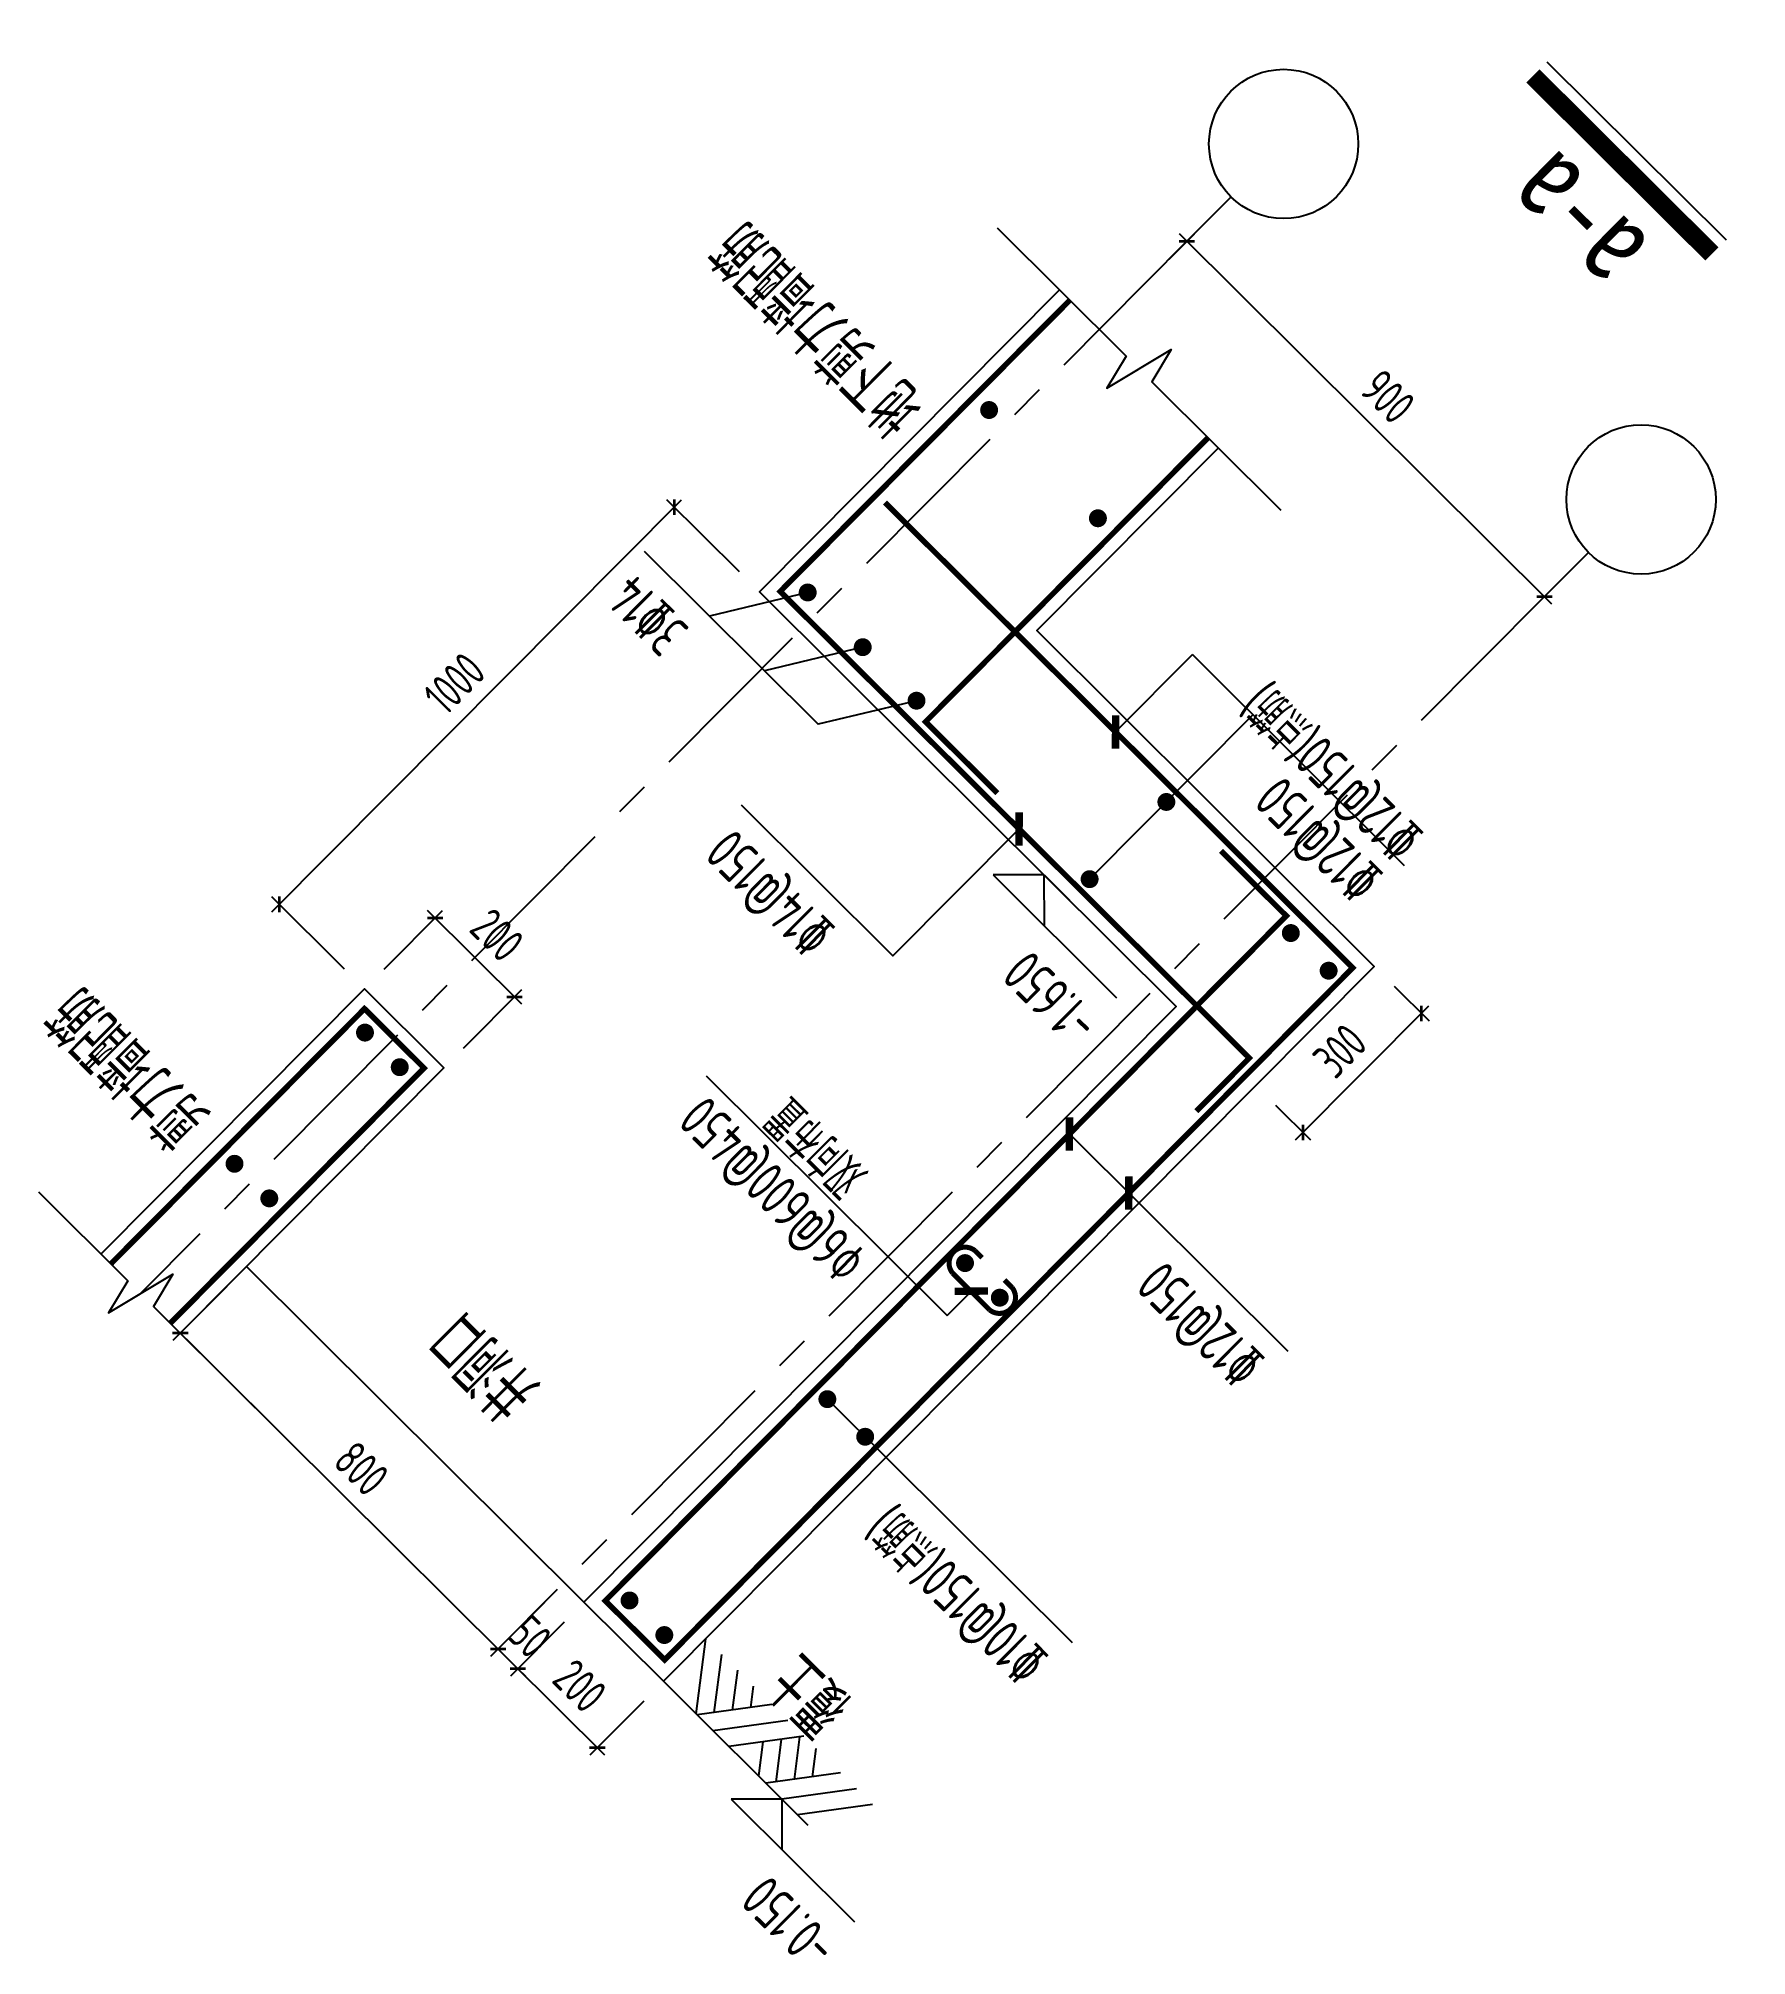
# Model space of a CAD drawing. Extents: x 517450926 to 520131079, y 3499134486 to 3500888201.
# Drawn here: x 518974277 to 518986478, y 3499888823 to 3499902515 of the extents above; entities that cross this region are included whole.
import ezdxf
from ezdxf.enums import TextEntityAlignment as Align

# ---------------------------------------------------------------- set-up
doc = ezdxf.new("R2010")
doc.units = 0
doc.header["$LTSCALE"] = 1000
doc.header["$MEASUREMENT"] = 0
doc.linetypes.add('CENTER', pattern=[2, 1.25, -0.25, 0.25, -0.25])
doc.layers.get('0').update_dxf_attribs({"linetype": 'CONTINUOUS'})
doc.layers.get('Defpoints').update_dxf_attribs({"color": 2, "linetype": 'CONTINUOUS'})
for name, color, linetype in [('AD-ARCH-AXIS', 1, 'CENTER'), ('AD-AXIS-NUMB1', 255, 'CONTINUOUS'), ('PUB_TITLE', 4, 'CONTINUOUS'), ('q-AXIS-CRCL', 3, 'CONTINUOUS'), ('S_DETL', 7, 'CONTINUOUS'), ('S_DETL_DIMS', 83, 'CONTINUOUS'), ('S_DETL_REIN', 1, 'CONTINUOUS'), ('S_DETL_TEXT', 161, 'CONTINUOUS'), ('S_DETL_THIN', 43, 'CONTINUOUS'), ('S_DETL_TOPC', 51, 'CONTINUOUS'), ('XD-LEVL-HIGH.', 61, 'CONTINUOUS')]:
    doc.layers.add(name, color=color, linetype=linetype)
doc.layers.add('C-XREF-SLCT', color=7, linetype='CONTINUOUS', plot=False)
doc.styles.add('Acs', font='Tssdeng.shx', dxfattribs={"width": 0.7, "bigfont": 'Tssdchn.shx'})
doc.styles.add('TH-STYLE1', font='Tssdeng.shx', dxfattribs={"width": 0.7, "bigfont": 'Tssdchn.shx'})
doc.styles.add('TH-STYLE2', font='', dxfattribs={"width": 0.8})
doc.styles.add('TH-STYLE3', font='tssdeng.shx', dxfattribs={"width": 0.7, "bigfont": 'tssdchn.shx'})
doc.styles.get('TH-STYLE2').set_extended_font_data('STXihei')
doc.dimstyles.new('TSSD_25_100', dxfattribs={"dimtxt": 250, "dimasz": 75, "dimexe": 75, "dimexo": 200, "dimgap": 100, "dimtad": 1, "dimdec": 3, "dimlfac": 0.25, "dimdsep": 46, "dimtxsty": 'TH-STYLE1', "dimblk": 'ARCHTICK', "dimcen": -100, "dimdle": 75, "dimclrt": 7, "dimadec": 0, "dimazin": 0, "dimtfac": 1, "dimtdec": 3, "dimtix": 1, "dimtmove": 2, "dimatfit": 3, "dimldrblk": 'ARCHTICK', "dimfxl": 200, "dimtolj": 1, "dimtzin": 0, "dimarcsym": 0})

msp = doc.modelspace()

# ---------------------------------------------------------------- texts
at = {"layer": 'PUB_TITLE', "color": 7, "style": 'TH-STYLE2', "width": 0.8}
msp.add_text('a-a', height=600, rotation=135.15728815, dxfattribs=at).set_placement((518985929.0248, 3499901178.1442), align=Align.BOTTOM_LEFT)
at = {"layer": 'S_DETL_TEXT', "style": 'TH-STYLE3', "width": 0.7}
for s, height, p in [('地下剪力墙配筋', 400, (518979326.4094, 3499901240.0478)), ('剪力墙配筋', 400, (518974581.8044, 3499895773.5161)), ('%%1306@600@450', 300, (518979044.1916, 3499894979.719)), ('双向布置', 300, (518979654.2162, 3499894980.3916))]:
    msp.add_text(s, height=height, rotation=135.15728815, dxfattribs=at).set_placement(p, align=Align.RIGHT)
for s, height, p in [('3%%13214', 300, (518978998.0265, 3499898362.4412)), ('%%13212@150(点筋)', 300, (518984244.6104, 3499896884.3559)), ('%%13212@150', 300, (518983956.1602, 3499896594.3175)), ('%%13214@150', 300, (518980043.8893, 3499896206.988)), ('%%13212@150', 300, (518983112.8124, 3499893131.5067)), ('井洞口', 400, (518977969.8075, 3499892976.1401)), ('%%13210@150(点筋)', 300, (518981567.2708, 3499891007.6769)), ('覆土', 400, (518980199.23, 3499890724.9724))]:
    msp.add_text(s, height=height, rotation=135.15728815, dxfattribs=at).set_placement(p, align=Align.BOTTOM_LEFT)

# ---------------------------------------------------------------- blocks, each defined once
blk = doc.blocks.new('_ArchTick')
at = {"color": 0, "const_width": 0.25}
blk.add_lwpolyline([(-0.53, -0.53), (0.53, 0.53)], dxfattribs=at)
blk = doc.blocks.new('*D521')
at = {"layer": 'Defpoints', "color": 0, "transparency": 16777216}
for p in [(518975763, 3499893744), (518975291, 3499893270), (518978032, 3499891488)]:
    blk.add_point(p, dxfattribs=at)
at = {"layer": 'S_DETL_DIMS', "color": 0, "lineweight": -2, "transparency": 16777216}
for p, q in [((518975622, 3499893602), (518975238, 3499893216)), ((518977613, 3499890960), (518975237, 3499893322)), ((518977891, 3499891346), (518977507, 3499890960))]:
    blk.add_line(p, q, dxfattribs=at)
at = {"layer": 'S_DETL_DIMS', "color": 0, "lineweight": -2, "transparency": 16777216, "xscale": 75, "yscale": 75, "zscale": 75}
for p, rotation in [((518975291, 3499893270), 135.1572881541092), ((518977560, 3499891013), 315.1572881541092)]:
    blk.add_blockref('_ArchTick', p, dxfattribs=dict(at, rotation=rotation))
at = {"layer": 'S_DETL_DIMS', "color": 7, "transparency": 16777216, "insert": (518976584, 3499892301), "char_height": 250, "attachment_point": 5, "rotation": 315.1573, "style": 'TH-STYLE1'}
blk.add_mtext('\\A1;800', dxfattribs=at)
blk = doc.blocks.new('*D522')
at = {"layer": 'Defpoints', "color": 0, "transparency": 16777216}
for p in [(518978173, 3499891347), (518977701, 3499890872), (518978741, 3499890783)]:
    blk.add_point(p, dxfattribs=at)
at = {"layer": 'S_DETL_DIMS', "color": 0, "lineweight": -2, "transparency": 16777216}
for p, q in [((518978032, 3499891205), (518977648, 3499890819)), ((518978322, 3499890255), (518977648, 3499890925)), ((518978600, 3499890641), (518978216, 3499890255))]:
    blk.add_line(p, q, dxfattribs=at)
at = {"layer": 'S_DETL_DIMS', "color": 0, "lineweight": -2, "transparency": 16777216, "xscale": 75, "yscale": 75, "zscale": 75}
for p, rotation in [((518977701, 3499890872), 135.1572881541092), ((518978269, 3499890308), 315.1572881541092)]:
    blk.add_blockref('_ArchTick', p, dxfattribs=dict(at, rotation=rotation))
at = {"layer": 'S_DETL_DIMS', "color": 7, "transparency": 16777216, "insert": (518978144, 3499890750), "char_height": 250, "attachment_point": 5, "rotation": 315.1573, "style": 'TH-STYLE1'}
blk.add_mtext('\\A1;200', dxfattribs=at)
blk = doc.blocks.new('tc')
for p, q in [((-307, -402), (0, 0)), ((-157, -402), (150, 0)), ((-7, -402), (300, 0)), ((342, -402), (649, 0)), ((509, -183), (369, 0)), ((492, -402), (799, 0)), ((642, -402), (949, 0)), ((1268, -402), (960, 0)), ((434, -281), (259, -53)), ((1118, -402), (880, -91)), ((226, -402), (109, -249)), ((359, -379), (184, -151)), ((968, -402), (805, -189)), ((818, -402), (730, -287))]:
    blk.add_line(p, q)
blk = doc.blocks.new('BG-100')
for p, q in [((105033, 50487), (104841, 50679)), ((104841, 50679), (105773, 50679)), ((105033, 50487), (105225, 50679)), ((104841, 50487), (105225, 50487))]:
    blk.add_line(p, q)
at = {"layer": 'XD-LEVL-HIGH.', "style": 'TH-STYLE1', "width": 0.7}
for tag, p in [('相对标高', (104895, 51166)), ('结构标高', (104895, 50788)), ('(SL)', (105976, 50788))]:
    blk.add_attdef(tag, p, '', height=250, dxfattribs=at)
blk = doc.blocks.new('_A-axiso')
blk.add_circle((0, 0), 0.5)
at = {"layer": 'AD-AXIS-NUMB1', "style": 'TH-STYLE3', "width": 0.7}
blk.add_attdef('A', text='', height=0.56, dxfattribs=at).set_placement((-0.25, -0.28), (0.147, -0.28), align=Align.FIT)
blk = doc.blocks.new('*D523')
at = {"layer": 'Defpoints', "color": 0, "transparency": 16777216}
for p in [(518983818, 3499895888), (518984155, 3499895552), (518982972, 3499895037)]:
    blk.add_point(p, dxfattribs=at)
at = {"layer": 'S_DETL_DIMS', "color": 0, "lineweight": -2, "transparency": 16777216}
for p, q in [((518983960, 3499895747), (518984209, 3499895499)), ((518983256, 3499894648), (518984208, 3499895605)), ((518983113, 3499894896), (518983362, 3499894648))]:
    blk.add_line(p, q, dxfattribs=at)
at = {"layer": 'S_DETL_DIMS', "color": 0, "lineweight": -2, "transparency": 16777216, "xscale": 75, "yscale": 75, "zscale": 75}
for p, rotation in [((518984155, 3499895552), 45.1572953919617), ((518983309, 3499894701), 225.1572953919617)]:
    blk.add_blockref('_ArchTick', p, dxfattribs=dict(at, rotation=rotation))
at = {"layer": 'S_DETL_DIMS', "color": 7, "transparency": 16777216, "insert": (518983573, 3499895285), "char_height": 250, "attachment_point": 5, "rotation": 45.1573, "style": 'TH-STYLE1'}
blk.add_mtext('\\A1;300', dxfattribs=at)
blk = doc.blocks.new('*D524')
at = {"layer": 'Defpoints', "color": 0, "transparency": 16777216}
for p in [(518977110, 3499896234), (518976606, 3499895726), (518977173, 3499895162)]:
    blk.add_point(p, dxfattribs=at)
at = {"layer": 'S_DETL_DIMS', "color": 0, "lineweight": -2, "transparency": 16777216}
for p, q in [((518976747, 3499895868), (518977163, 3499896287)), ((518977731, 3499895617), (518977057, 3499896287)), ((518977314, 3499895304), (518977731, 3499895723))]:
    blk.add_line(p, q, dxfattribs=at)
at = {"layer": 'S_DETL_DIMS', "color": 0, "lineweight": -2, "transparency": 16777216, "xscale": 75, "yscale": 75, "zscale": 75}
for p, rotation in [((518977110, 3499896234), 135.1572881541092), ((518977678, 3499895670), 315.1572881541092)]:
    blk.add_blockref('_ArchTick', p, dxfattribs=dict(at, rotation=rotation))
at = {"layer": 'S_DETL_DIMS', "color": 7, "transparency": 16777216, "insert": (518977553, 3499896111), "char_height": 250, "attachment_point": 5, "rotation": 315.1573, "style": 'TH-STYLE1'}
blk.add_mtext('\\A1;200', dxfattribs=at)
blk = doc.blocks.new('d')
at = {"const_width": 50}
blk.add_lwpolyline([(-25, 0, 1), (25, 0, 1)], format="xyb", close=True, dxfattribs=at)
blk = doc.blocks.new('*D525')
at = {"layer": 'Defpoints', "color": 0, "transparency": 16777216}
for p in [(518978819, 3499899167), (518979426, 3499898563), (518976606, 3499895726)]:
    blk.add_point(p, dxfattribs=at)
at = {"layer": 'S_DETL_DIMS', "color": 0, "lineweight": -2, "transparency": 16777216}
for p, q in [((518975945, 3499896278), (518978871, 3499899220)), ((518979285, 3499898704), (518978765, 3499899220)), ((518976464, 3499895867), (518975945, 3499896384))]:
    blk.add_line(p, q, dxfattribs=at)
at = {"layer": 'S_DETL_DIMS', "color": 0, "lineweight": -2, "transparency": 16777216, "xscale": 75, "yscale": 75, "zscale": 75}
for p, rotation in [((518978819, 3499899167), 45.1572953919617), ((518975998, 3499896331), 225.1572953919617)]:
    blk.add_blockref('_ArchTick', p, dxfattribs=dict(at, rotation=rotation))
at = {"layer": 'S_DETL_DIMS', "color": 7, "transparency": 16777216, "insert": (518977249, 3499897908), "char_height": 250, "attachment_point": 5, "rotation": 45.1573, "style": 'TH-STYLE1'}
blk.add_mtext('\\A1;1000', dxfattribs=at)
blk = doc.blocks.new('*D526')
at = {"layer": 'Defpoints', "color": 0, "transparency": 16777216}
for p in [(518982480, 3499901066), (518982212, 3499900796), (518984765, 3499898258)]:
    blk.add_point(p, dxfattribs=at)
at = {"layer": 'S_DETL_DIMS', "color": 0, "lineweight": -2, "transparency": 16777216}
for p, q in [((518982353, 3499900938), (518982533, 3499901119)), ((518985086, 3499898475), (518982427, 3499901119)), ((518984906, 3499898400), (518985086, 3499898581))]:
    blk.add_line(p, q, dxfattribs=at)
at = {"layer": 'S_DETL_DIMS', "color": 0, "lineweight": -2, "transparency": 16777216, "xscale": 75, "yscale": 75, "zscale": 75}
for p, rotation in [((518982480, 3499901066), 135.1572881541092), ((518985033, 3499898528), 315.1572881541092)]:
    blk.add_blockref('_ArchTick', p, dxfattribs=dict(at, rotation=rotation))
at = {"layer": 'S_DETL_DIMS', "color": 7, "transparency": 16777216, "insert": (518983915, 3499899956), "char_height": 250, "attachment_point": 5, "rotation": 315.1573, "style": 'TH-STYLE1'}
blk.add_mtext('\\A1;900', dxfattribs=at)
blk = doc.blocks.new('*D527')
at = {"layer": 'Defpoints', "color": 0, "transparency": 16777216}
for p in [(518978032, 3499891488), (518978173, 3499891347), (518977560, 3499891013)]:
    blk.add_point(p, dxfattribs=at)
at = {"layer": 'S_DETL_DIMS', "color": 0, "lineweight": -2, "transparency": 16777216}
for p, q in [((518977891, 3499891346), (518977507, 3499890960)), ((518978032, 3499891205), (518977648, 3499890819)), ((518977560, 3499891013), (518977506, 3499891066)), ((518977701, 3499890872), (518977560, 3499891013)), ((518977701, 3499890872), (518977755, 3499890819))]:
    blk.add_line(p, q, dxfattribs=at)
at = {"layer": 'S_DETL_DIMS', "color": 0, "lineweight": -2, "transparency": 16777216, "xscale": 75, "yscale": 75, "zscale": 75}
for p, rotation in [((518977560, 3499891013), 315.1572881541092), ((518977701, 3499890872), 135.1572881541092)]:
    blk.add_blockref('_ArchTick', p, dxfattribs=dict(at, rotation=rotation))
at = {"layer": 'S_DETL_DIMS', "color": 7, "transparency": 16777216, "insert": (518977789, 3499891102), "char_height": 250, "attachment_point": 5, "rotation": 315.1573, "style": 'TH-STYLE1'}
blk.add_mtext('\\A1;50', dxfattribs=at)
blk = doc.blocks.new('AcsAcadShareArea')
for points in [[(0, 0), (118900, 0), (118900, 85000), (0, 85000)], [(6892.88, 0), (28409.44, 0), (28409.44, 2708.36), (6892.88, 2708.36)], [(0, 0), (6892.88, 0), (6892.88, 2699.19), (0, 2699.19)], [(0, 733), (0, 733), (0, 0), (0, 0)]]:
    blk.add_lwpolyline(points, close=True)
at = {"insert": (596.82, 1991.36), "char_height": 1000, "width": 6073.8998, "attachment_point": 1, "style": 'Acs'}
blk.add_mtext('唯一编号：', dxfattribs=at)
at = {"style": 'Acs', "width": 0.8}
blk.add_attdef('唯一编号', (7537.4, 860.81), '', height=1000, dxfattribs=at)

# ---------------------------------------------------------------- dimensions: what is measured, and where the dimension line sits
at = {"layer": 'S_DETL_DIMS'}
for base, p1, p2, angle, picture, middle in [((518982480.3369, 3499901066.1549), (518984764.6427, 3499898257.8342), (518982212.0796, 3499900796.4207), 135.15728815, '*D526', (518983915.28, 3499899956.3968)), ((518978818.5145, 3499899167.0819), (518976605.6863, 3499895726.4054), (518979426.338, 3499898562.5866), 225.15729539, '*D525', (518977248.6535, 3499897907.6529)), ((518977110.4894, 3499896233.9877), (518977172.9226, 3499895162.275), (518976605.6863, 3499895726.4054), 135.15728815, '*D524', (518977552.7692, 3499896111.4576)), ((518984155.4256, 3499895551.7329), (518982971.5265, 3499895036.7337), (518983817.7216, 3499895887.5877), 225.15729539, '*D523', (518983572.7929, 3499895284.9675)), ((518975290.6175, 3499893269.6066), (518978031.5417, 3499891487.6631), (518975762.5967, 3499893744.1844), 135.15728815, '*D521', (518976583.7515, 3499892300.8811)), ((518977559.5625, 3499891013.0853), (518978173.3508, 3499891346.6305), (518978031.5417, 3499891487.6631), 135.15728815, '*D527', (518977789.1286, 3499891102.1042)), ((518977701.3715, 3499890872.0527), (518978740.587, 3499890782.5001), (518978173.3508, 3499891346.6305), 135.15728815, '*D522', (518978143.6513, 3499890749.5227))]:
    dim = msp.add_linear_dim(base=base, p1=p1, p2=p2, angle=angle, dimstyle='TSSD_25_100', dxfattribs=at)
    dim.commit()
    dim.dimension.update_dxf_attribs({"geometry": picture, "text_midpoint": middle})

# ---------------------------------------------------------------- linework, layer by layer
at = {"layer": 'AD-ARCH-AXIS'}
for p, q in [((518982482.1594, 3499901067.9875), (518975006.9994, 3499893551.6718)), ((518985034.7225, 3499898529.401), (518977559.5625, 3499891013.0853))]:
    msp.add_line(p, q, dxfattribs=at)
at = {"layer": 'PUB_TITLE'}
msp.add_line((518985051.6059, 3499902348.1167), (518986330.1689, 3499901076.5546), dxfattribs=at)
at = {"layer": 'PUB_TITLE', "const_width": 133.3333}
msp.add_lwpolyline([(518986229.3785, 3499900975.2093), (518984950.8156, 3499902246.7714)], dxfattribs=at)
at = {"layer": 'q-AXIS-CRCL'}
for p, q in [((518982794.7966, 3499901382.346), (518982482.1594, 3499901067.9875)), ((518985347.3597, 3499898843.7595), (518985034.7225, 3499898529.401))]:
    msp.add_line(p, q, dxfattribs=at)
at = {"layer": 'S_DETL'}
for points in [[(518981570.2973, 3499900718.3498), (518979426.338, 3499898562.5866), (518980560.8105, 3499897434.3259), (518982404.3283, 3499895600.9024), (518978173.3508, 3499891346.6305), (518978740.587, 3499890782.5001), (518983817.7216, 3499895887.5877), (518981406.9676, 3499898285.1417), (518981406.9676, 3499898285.1417), (518982704.7698, 3499899590.0891)], [(518975290.6175, 3499893269.6066), (518977172.9226, 3499895162.275), (518976605.6863, 3499895726.4054), (518974723.3812, 3499893833.7369)]]:
    msp.add_lwpolyline(points, dxfattribs=at)
at = {"layer": 'S_DETL_REIN', "const_width": 40}
for points in [[(518981643.8295, 3499900645.2202), (518979575.3632, 3499898565.3657), (518982925.4493, 3499895233.6231), (518982547.0605, 3499894853.1511)], [(518982631.2376, 3499899663.2187), (518980613.5771, 3499897634.4497), (518981125.9605, 3499897124.8719)], [(518982722.8854, 3499896712.4767), (518983189.6562, 3499896248.2617), (518978326.0259, 3499891357.8538), (518978750.0512, 3499890936.1503), (518983664.1642, 3499895877.3187), (518980323.4762, 3499899199.7148)], [(518975219.713, 3499893340.1229), (518977031.5018, 3499895161.8868), (518976606.0746, 3499895584.9845), (518974794.2858, 3499893763.2207)]]:
    msp.add_lwpolyline(points, dxfattribs=at)
at = {"layer": 'S_DETL_REIN', "const_width": 36}
msp.add_lwpolyline([(518981177.4855, 3499893647.9666), (518981230.6535, 3499893595.0897, -0.8941456832), (518981070.901, 3499893434.4578), (518980806.2738, 3499893697.6361, -0.8941456832), (518980966.0262, 3499893858.268), (518981016.6999, 3499893807.8718)], format="xyb", dxfattribs=at)
at = {"layer": 'S_DETL_TEXT'}
for p, q in [((518978604.1789, 3499898852.713), (518979847.0615, 3499897616.6358)), ((518979771.597, 3499898557.9332), (518979069.9134, 3499898389.5286)), ((518980164.5814, 3499898167.1006), (518979462.8978, 3499897998.6961)), ((518981970.4433, 3499897561.7657), (518982519.5954, 3499898113.9413)), ((518982516.699, 3499898116.8219), (518984032.7411, 3499896609.0809)), ((518980548.7451, 3499897785.0404), (518979847.0615, 3499897616.6358)), ((518981785.0254, 3499896510.697), (518982951.9039, 3499897683.9999)), ((518979045.8361, 3499895107.3624), (518980768.054, 3499893394.5746)), ((518981640.8704, 3499894690.9487), (518983201.3489, 3499893139.0146)), ((518980768.054, 3499893394.5746), (518980940.8544, 3499893568.3264)), ((518979911.9202, 3499892797.4495), (518981659.3485, 3499891059.5893))]:
    msp.add_line(p, q, dxfattribs=at)
at = {"layer": 'S_DETL_TEXT', "const_width": 53.3333}
for points in [[(518981971.1614, 3499897680.9049), (518981969.7252, 3499897442.6265)], [(518981281.9889, 3499896987.938), (518981280.5527, 3499896749.6596)], [(518981641.5885, 3499894810.0879), (518981640.1523, 3499894571.8095)], [(518982065.6138, 3499894388.3843), (518982064.1776, 3499894150.106)], [(518981059.9879, 3499893569.6986), (518980821.721, 3499893566.9542)]]:
    msp.add_lwpolyline(points, dxfattribs=at)
at = {"layer": 'S_DETL_TEXT'}
msp.add_lwpolyline([(518981281.2708, 3499896868.7988), (518980380.7148, 3499895963.2847), (518979298.6124, 3499897039.4621)], dxfattribs=at)
at = {"layer": 'S_DETL_THIN'}
for points in [[(518981123.5987, 3499901162.6025), (518982045.3576, 3499900245.8907), (518981908.1032, 3499900015.7033), (518982366.9638, 3499900292.7357), (518982229.7094, 3499900062.5483), (518983151.4683, 3499899145.8365)], [(518974276.6827, 3499894277.9896), (518974914.8235, 3499893643.343), (518974777.5691, 3499893413.1556), (518975236.4297, 3499893690.188), (518975099.1753, 3499893460.0006), (518976020.9342, 3499892543.2888)]]:
    msp.add_lwpolyline(points, dxfattribs=at)
at = {"layer": 'S_DETL_TOPC'}
for p, q in [((518978173.3508, 3499891346.6305), (518975762.5967, 3499893744.1844)), ((518978740.587, 3499890782.5001), (518979773.383, 3499889755.3593))]:
    msp.add_line(p, q, dxfattribs=at)

# ---------------------------------------------------------------- block references
at = {"layer": 'C-XREF-SLCT', "xscale": 20, "yscale": 20, "zscale": 20}
msp.add_blockref('AcsAcadShareArea', (517753078.9306, 3499188201.2491), dxfattribs=at).add_auto_attribs({'唯一编号': 'tplt'})
at = {"layer": 'q-AXIS-CRCL', "xscale": 1066.666666666667, "yscale": 1066.666666666667, "zscale": 1066.666666666667, "rotation": 135.1572923035748}
for p in [(518983170.8835, 3499901760.5035), (518985723.4466, 3499899221.917)]:
    msp.add_blockref('_A-axiso', p, dxfattribs=at)
at = {"layer": 'S_DETL_REIN', "xscale": -1.28, "yscale": 1.28, "zscale": 1.28, "rotation": 135.1572923035748}
for p in [(518981067.1491, 3499899860.6183), (518981844.2973, 3499899087.7254), (518979771.597, 3499898557.9332), (518980164.5814, 3499898167.1006), (518980548.7451, 3499897785.0404), (518982333.2785, 3499897061.9686), (518981785.0254, 3499896510.697), (518983221.9442, 3499896125.6974), (518983492.0827, 3499895857.0381), (518976609.617, 3499895415.0132), (518976857.9777, 3499895168.0124), (518975677.8051, 3499894478.071), (518975926.1658, 3499894231.0703), (518980895.155, 3499893768.9963), (518981143.5157, 3499893521.9956), (518979911.9202, 3499892797.4495), (518980182.0587, 3499892528.7902), (518978499.1754, 3499891359.8252), (518978747.536, 3499891112.8244)]:
    msp.add_blockref('d', p, dxfattribs=at)
at = {"layer": 'S_DETL_TOPC', "xscale": 1.066666666666667, "yscale": 1.066666666666667, "zscale": 1.066666666666667, "rotation": 135.1572923035748}
msp.add_blockref('tc', (518979699.2921, 3499889829.0445), dxfattribs=at)
at = {"layer": 'XD-LEVL-HIGH.'}
ref = msp.add_blockref('BG-100', (518929630.1, 3500043025.3853), dxfattribs=dict(at, xscale=-1.333333333333333, yscale=1.333333333333333, zscale=1.333333333333333, rotation=135.1572923035748))
ref.add_attrib('相对标高', '-1.650', dxfattribs={"height": 300, "rotation": 135.15728815, "style": 'TH-STYLE1', "width": 0.7}).set_placement((518981932.5272, 3499895571.4377), align=Align.BOTTOM_LEFT)
ref = msp.add_blockref('BG-100', (518927757.4661, 3500036425.6829), dxfattribs=dict(at, xscale=-1.333333333333333, yscale=1.333333333333333, zscale=1.333333333333333, rotation=135.1572923035748))
ref.add_attrib('相对标高', '-0.150', dxfattribs={"height": 300, "rotation": 135.15728815, "style": 'TH-STYLE1', "width": 0.7}).set_placement((518980059.8934, 3499888971.7353), align=Align.BOTTOM_LEFT)

msp.set_redraw_order([(e.dxf.handle, doc.entitydb.next_handle()) for e in msp.query("TEXT MTEXT ATTDEF DIMENSION ARC_DIMENSION")])  # texts and dimensions are drawn at this point

doc.saveas('drawing.dxf')
